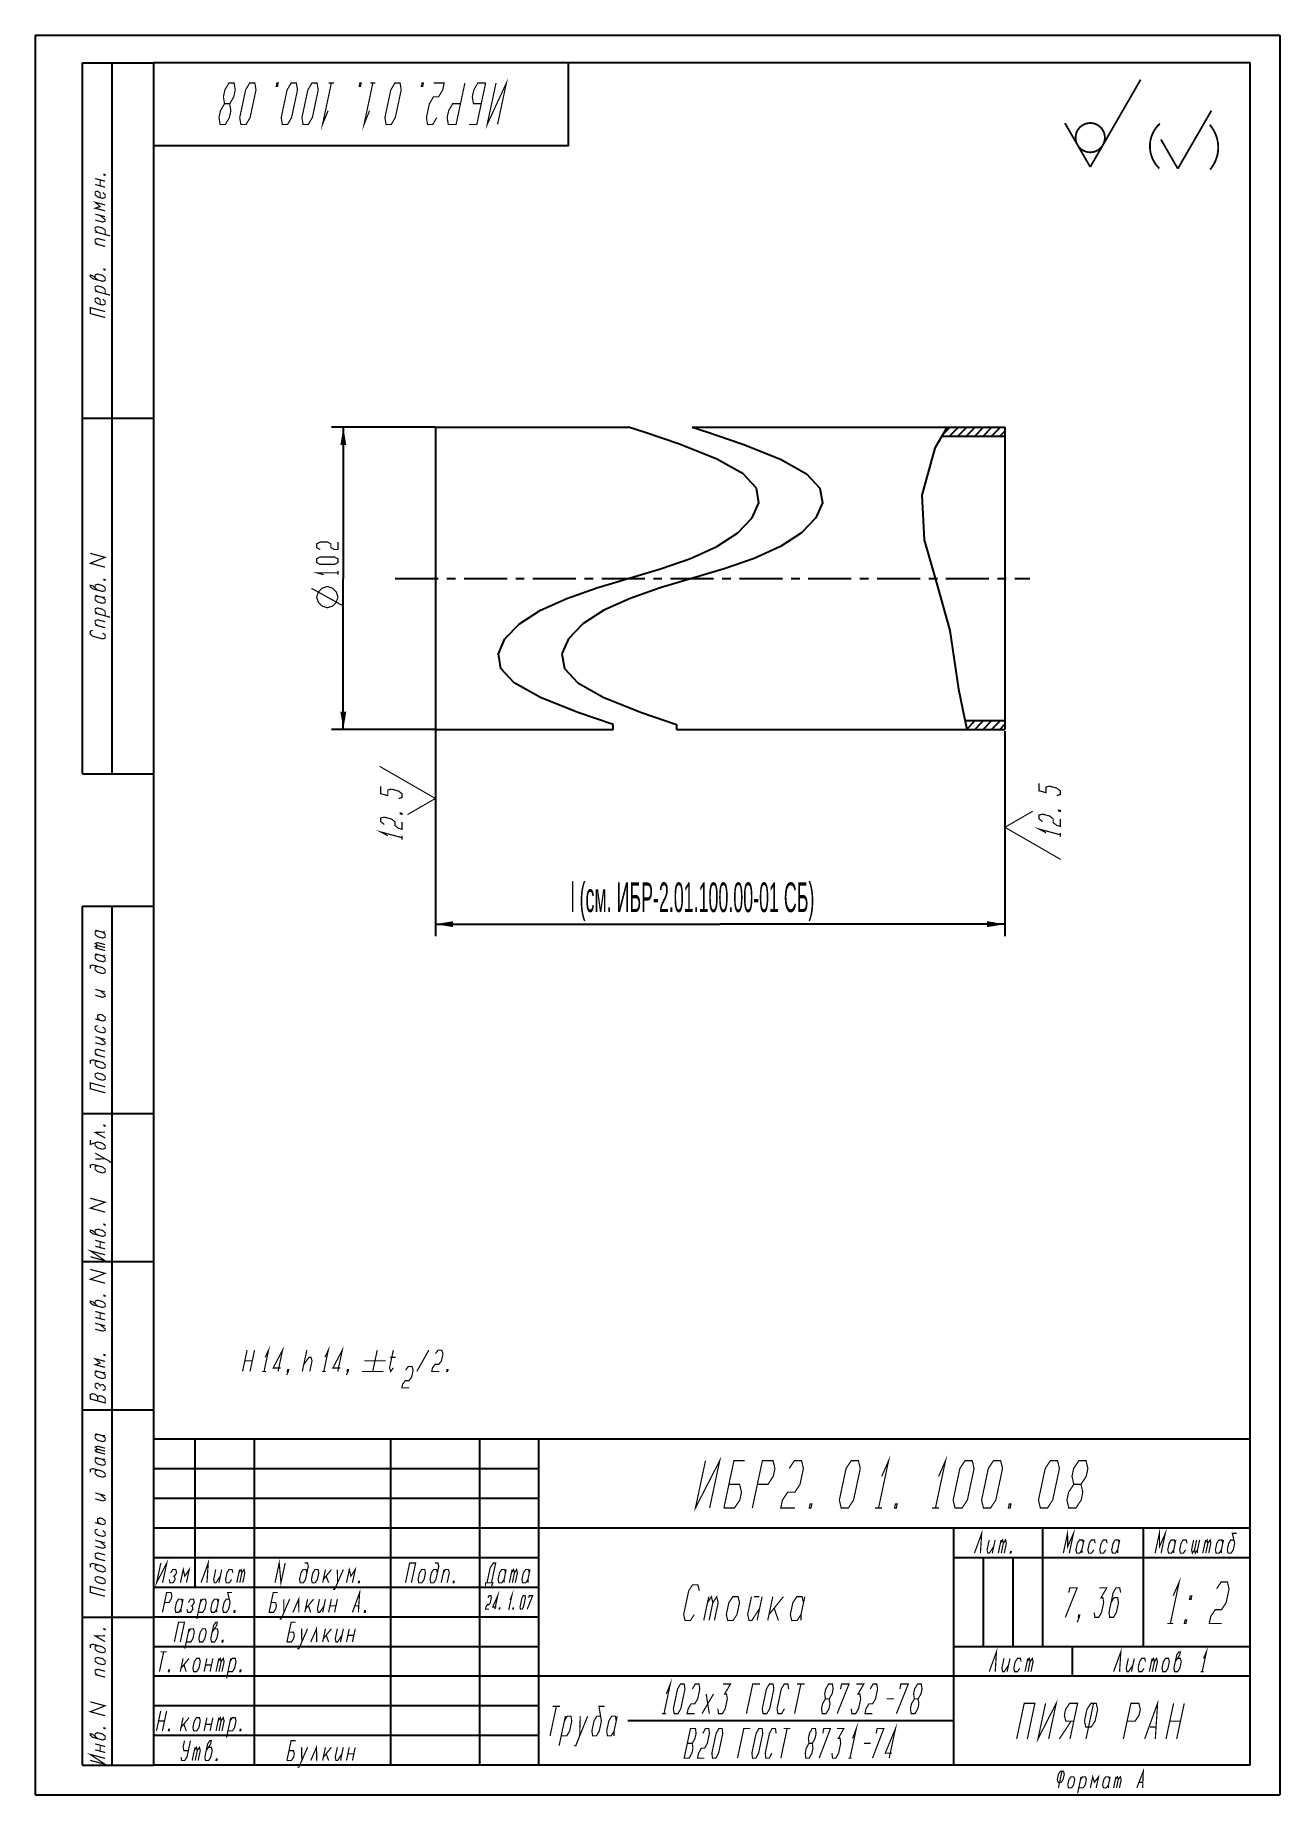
# Model space of a CAD drawing. Header units: millimetres. Extents: x 0 to 210, y 0 to 297.
import ezdxf

# ---------------------------------------------------------------- set-up
doc = ezdxf.new("R2010")
doc.units = ezdxf.units.MM
doc.header["$LTSCALE"] = 19.36
doc.linetypes.add('CENTER', pattern=[0.6, 0.375, -0.075, 0.075, -0.075])
doc.layers.get('0').update_dxf_attribs({"linetype": 'CONTINUOUS'})
for name, color, linetype in [('ALL_AXIS', 7, 'CONTINUOUS'), ('ALL_DIMENSIONS', 7, 'CONTINUOUS'), ('ALL_SURF_FIN', 7, 'CONTINUOUS')]:
    doc.layers.add(name, color=color, linetype=linetype)
doc.styles.get("Standard").update_dxf_attribs({"font": 'txt', "width": 0.7})
doc.dimstyles.new('DIMSTYLE_1', dxfattribs={"dimtxt": 3.6, "dimasz": 3, "dimexe": 0.18, "dimexo": 0.0625, "dimgap": 0.09, "dimtad": 1, "dimdec": 4, "dimlfac": 2, "dimdsep": 46, "dimtxsty": 'STANDARD', "dimblk": '_FILLED', "dimblk1": '_FILLED', "dimblk2": '_FILLED', "dimcen": 0.09, "dimadec": 0, "dimazin": 0, "dimtp": 1.2, "dimtm": 1.2, "dimtfac": 1, "dimtdec": 4, "dimtofl": 0, "dimtmove": 0, "dimatfit": 3, "dimldrblk": '_FILLED', "dimfxl": 1, "dimtolj": 1, "dimarcsym": 0})
doc.dimstyles.new('DIMSTYLE_2', dxfattribs={"dimtxt": 3.6, "dimasz": 3, "dimexe": 0.18, "dimexo": 0.0625, "dimgap": 0.09, "dimtad": 1, "dimdec": 4, "dimlfac": 2, "dimdsep": 46, "dimtxsty": 'STANDARD', "dimblk": '_FILLED', "dimblk1": '_FILLED', "dimblk2": '_FILLED', "dimcen": 0.09, "dimadec": 0, "dimazin": 0, "dimtp": 0.3, "dimtm": 0.3, "dimtfac": 1, "dimtdec": 4, "dimtofl": 0, "dimtmove": 0, "dimatfit": 3, "dimldrblk": '_FILLED', "dimfxl": 1, "dimtolj": 1, "dimarcsym": 0})

msp = doc.modelspace()

# ---------------------------------------------------------------- texts
at = {"insert": (90.347842, 153.991609), "char_height": 5, "width": 52.99073393, "attachment_point": 1}
msp.add_mtext('{\\W0.45;l (см. ИБР-2.01.100.00-01 СБ)}', dxfattribs=at)

# ---------------------------------------------------------------- blocks, each defined once
blk = doc.blocks.new('_FILLED')
at = {"color": 0, "linetype": 'ByBlock'}
blk.add_solid([(0, 0), (-1, 0.167), (-1, -0.167)], dxfattribs=at)
blk = doc.blocks.new('*D1')
at = {"layer": 'ALL_DIMENSIONS', "color": 2, "linetype": 'Continuous'}
for p, q in [((67.52, 179.88), (67.52, 144.95)), ((163.62, 179.53), (163.62, 144.95)), ((67.52, 146.95), (115.57, 146.95)), ((163.62, 146.95), (115.57, 146.95))]:
    blk.add_line(p, q, dxfattribs=at)
at = {"layer": 'ALL_DIMENSIONS', "color": 2, "linetype": 'Continuous', "xscale": 3, "yscale": 3, "zscale": 3, "rotation": 180}
blk.add_blockref('_FILLED', (67.52, 146.95), dxfattribs=at)
at = {"layer": 'ALL_DIMENSIONS', "color": 2, "linetype": 'Continuous', "xscale": 3, "yscale": 3, "zscale": 3}
blk.add_blockref('_FILLED', (163.62, 146.95), dxfattribs=at)
blk = doc.blocks.new('SF1_BL0', base_point=(168.34, 164.29))
at = {"layer": 'ALL_SURF_FIN', "color": 2, "linetype": 'Continuous'}
for points, const_width in [([(172.37, 168.66), (172.97, 168.82), (172.97, 169.45), (172.37, 169.92), (171.17, 170.24), (170.57, 170.09), (170.57, 169.14), (169.37, 169.47), (169.37, 170.73)], 0.2), ([(172.97, 166.14), (172.97, 165.98), (172.67, 166.06), (172.67, 166.22), (172.97, 166.14)], 0.2), ([(168.33, 166.02), (163.62, 163.3)], 0.189), ([(163.62, 163.3), (168.33, 160.59)], 0.189), ([(169.97, 164.26), (169.37, 164.74), (169.37, 165.37), (169.97, 165.52), (171.17, 165.2), (171.77, 164.73), (171.77, 164.1), (172.37, 163.62), (172.97, 163.46), (172.97, 164.72)], 0.2), ([(168.33, 160.59), (173.05, 157.86)], 0.189), ([(170.57, 162.37), (169.37, 163.01), (172.97, 162.04)], 0.2), ([(172.97, 161.73), (172.97, 162.36)], 0.2)]:
    blk.add_lwpolyline(points, dxfattribs=dict(at, const_width=const_width))
blk = doc.blocks.new('SF0_BL1', base_point=(62.8, 167.43))
at = {"layer": 'ALL_SURF_FIN', "color": 2, "linetype": 'Continuous'}
for points, const_width in [([(62.81, 170.89), (58.09, 173.61)], 0.189), ([(61.3, 168.17), (61.9, 168.33), (61.9, 168.96), (61.3, 169.43), (60.1, 169.75), (59.5, 169.6), (59.5, 168.65), (58.3, 168.97), (58.3, 170.23)], 0.2), ([(67.52, 168.17), (62.81, 170.89)], 0.189), ([(62.81, 165.45), (67.52, 168.17)], 0.189), ([(58.9, 163.77), (58.3, 164.25), (58.3, 164.88), (58.9, 165.03), (60.1, 164.71), (60.7, 164.24), (60.7, 163.61), (61.3, 163.13), (61.9, 162.97), (61.9, 164.23)], 0.2), ([(61.9, 165.65), (61.9, 165.49), (61.6, 165.57), (61.6, 165.73), (61.9, 165.65)], 0.2), ([(59.5, 161.88), (58.3, 162.52), (61.9, 161.55)], 0.2), ([(61.9, 161.24), (61.9, 161.87)], 0.2)]:
    blk.add_lwpolyline(points, dxfattribs=dict(at, const_width=const_width))
blk = doc.blocks.new('*D2')
at = {"layer": 'ALL_DIMENSIONS', "color": 2, "linetype": 'Continuous'}
for p, q in [((67.52, 230.82), (49.99, 230.82)), ((51.99, 230.82), (51.99, 205.32)), ((51.99, 179.82), (51.99, 205.32)), ((67.52, 179.82), (49.99, 179.82))]:
    blk.add_line(p, q, dxfattribs=at)
at = {"layer": 'ALL_DIMENSIONS', "color": 2, "linetype": 'Continuous', "xscale": 3, "yscale": 3, "zscale": 3}
for p, rotation in [((51.99, 230.82), 90), ((51.99, 179.82), 270)]:
    blk.add_blockref('_FILLED', p, dxfattribs=dict(at, rotation=rotation))
blk = doc.blocks.new('SYM_8_BL2', base_point=(186.11, 281.27))
at = {"layer": 'ALL_SURF_FIN', "color": 2, "linetype": 'Continuous', "const_width": 0.307}
for points in [[(178.02, 274.75), (186.52, 289.49)], [(178.02, 274.75), (173.74, 282.17)], [(192.8, 274.46), (198.47, 284.28)], [(192.8, 274.46), (189.95, 279.4)]]:
    blk.add_lwpolyline(points, dxfattribs=at)
blk.add_lwpolyline([(175.55, 279.7, 1), (180.49, 279.7, 1)], format="xyb", close=True, dxfattribs=at)
for points in [[(189.77, 282.08, 0.433164), (189.69, 274.5)], [(198.24, 274.32, 0.372459), (198.18, 281.88)]]:
    blk.add_lwpolyline(points, format="xyb", dxfattribs=at)

# ---------------------------------------------------------------- dimensions: what is measured, and where the dimension line sits
at = {"layer": 'ALL_DIMENSIONS', "color": 2, "linetype": 'Continuous'}
dim = msp.add_linear_dim(base=(51.98902, 179.824131), p1=(67.519472, 230.824131), p2=(67.519472, 179.824131), angle=270, text='%%c<>', dimstyle='DIMSTYLE_2', dxfattribs=at)
dim.commit()
dim.dimension.update_dxf_attribs({"geometry": '*D2', "text_midpoint": (51.08902, 200.354563), "dimtype": 160})
dim = msp.add_linear_dim(base=(163.621346, 146.954382), p1=(67.519472, 179.883881), p2=(163.621346, 179.530112), dimstyle='DIMSTYLE_1', dxfattribs=at)
dim.commit()
dim.dimension.update_dxf_attribs({"geometry": '*D1', "text_midpoint": (110.530409, 147.854382), "dimtype": 160})

# ---------------------------------------------------------------- linework, layer by layer
at = {"color": 7, "linetype": 'Continuous'}
for p, q in [((0, 297), (0, 0)), ((0, 297), (210, 297)), ((210, 297), (210, 0)), ((8, 172.349899), (8, 292.349899)), ((8, 292.349899), (20, 292.349899)), ((13, 172.349899), (13, 292.349899)), ((90, 292.349899), (20, 292.349899)), ((20, 278.349899), (20, 292.349899)), ((20, 172.349899), (20, 292.349899)), ((20, 5), (20, 292.349899)), ((205, 292.349899), (20, 292.349899)), ((90, 278.349899), (90, 292.349899)), ((205, 5), (205, 292.349899)), ((90, 278.349899), (20, 278.349899)), ((8, 232.349899), (20, 232.349899)), ((102.755829, 229.994304), (100.13169, 230.824131)), ((108.68619, 227.979545), (102.755829, 229.994304)), ((110.845339, 230.824131), (113.469478, 229.994304)), ((113.469478, 229.994304), (119.399839, 227.979545)), ((153.857004, 230.824131), (151.787591, 227.295603)), ((152.977283, 229.324131), (163.621346, 229.324131)), ((153.857004, 230.824131), (163.621346, 230.824131)), ((163.621346, 230.824131), (163.621346, 229.324131)), ((115.03169, 225.453831), (108.68619, 227.979545)), ((119.399839, 227.979545), (125.745339, 225.453831)), ((151.787591, 227.295603), (149.589999, 219.389814)), ((119.436839, 222.962374), (115.03169, 225.453831)), ((121.688515, 220.53534), (119.436839, 222.962374)), ((125.745339, 225.453831), (130.150487, 222.962374)), ((130.150487, 222.962374), (132.402164, 220.53534)), ((122.10919, 218.074131), (121.688515, 220.53534)), ((132.402164, 220.53534), (132.822839, 218.074131)), ((120.99992, 215.524405), (122.10919, 218.074131)), ((132.822839, 218.074131), (131.713569, 215.524405)), ((149.589999, 219.389814), (149.986714, 211.79829)), ((118.576096, 213.008855), (120.99992, 215.524405)), ((131.713569, 215.524405), (129.289745, 213.008855)), ((115.03169, 210.694431), (118.576096, 213.008855)), ((129.289745, 213.008855), (125.745339, 210.694431)), ((149.986714, 211.79829), (152.092076, 204.54365)), ((105.510206, 206.9506), (110.579824, 208.699811)), ((110.579824, 208.699811), (115.03169, 210.694431)), ((121.293473, 208.699811), (116.223855, 206.9506)), ((125.745339, 210.694431), (121.293473, 208.699811)), ((94.753145, 203.697712), (105.510206, 206.9506)), ((116.223855, 206.9506), (105.466794, 203.697712)), ((89.683498, 201.948551), (94.753145, 203.697712)), ((105.466794, 203.697712), (100.397146, 201.948551)), ((152.092076, 204.54365), (154.344652, 196.522196)), ((81.687459, 197.639104), (85.23169, 199.953831)), ((85.23169, 199.953831), (89.683498, 201.948551)), ((95.945339, 199.953831), (92.401108, 197.639104)), ((100.397146, 201.948551), (95.945339, 199.953831)), ((79.263722, 195.123403), (81.687459, 197.639104)), ((92.401108, 197.639104), (89.977371, 195.123403)), ((154.344652, 196.522196), (155.797253, 186.612101)), ((78.15419, 192.574131), (79.263722, 195.123403)), ((89.977371, 195.123403), (88.867839, 192.574131)), ((78.574196, 190.11408), (78.15419, 192.574131)), ((80.825552, 187.687601), (78.574196, 190.11408)), ((88.867839, 192.574131), (89.287845, 190.11408)), ((89.287845, 190.11408), (91.539201, 187.687601)), ((85.23169, 185.194431), (80.825552, 187.687601)), ((91.539201, 187.687601), (95.945339, 185.194431)), ((91.579693, 182.664381), (85.23169, 185.194431)), ((95.945339, 185.194431), (102.293342, 182.664381)), ((155.797253, 186.612101), (157.183628, 179.824131)), ((97.511247, 180.647556), (91.579693, 182.664381)), ((102.293342, 182.664381), (108.224896, 180.647556)), ((156.877268, 181.324131), (163.621346, 181.324131)), ((163.621346, 181.324131), (163.621346, 179.824131)), ((97.511247, 179.824131), (97.511247, 180.647556)), ((108.224896, 180.647556), (108.224896, 179.824131)), ((157.183628, 179.824131), (163.621346, 179.824131)), ((8, 172.349899), (20, 172.349899)), ((8, 5), (8, 150)), ((8, 150), (20, 150)), ((13, 5), (13, 150)), ((20, 5), (20, 150)), ((8, 115), (20, 115)), ((8, 90), (20, 90)), ((8, 65), (20, 65)), ((205, 60), (20, 60)), ((20, 5), (20, 60)), ((27, 35), (27, 60)), ((37, 5), (37, 60)), ((60, 5), (60, 60)), ((75, 5), (75, 60)), ((85, 5), (85, 60)), ((205, 5), (205, 60)), ((85, 55), (20, 55)), ((85, 50), (20, 50)), ((205, 45), (20, 45)), ((155, 5), (155, 45)), ((170, 25), (170, 45)), ((187, 25), (187, 45)), ((85, 40), (20, 40)), ((205, 40), (155, 40)), ((160, 25), (160, 40)), ((165, 25), (165, 40)), ((85, 35), (20, 35)), ((8, 30), (20, 30)), ((85, 30), (20, 30)), ((85, 25), (20, 25)), ((205, 25), (155, 25)), ((175, 20), (175, 25)), ((205, 20), (20, 20)), ((85, 15), (20, 15)), ((155, 12.5), (100, 12.5)), ((85, 10), (20, 10)), ((8, 5), (20, 5)), ((205, 5), (20, 5)), ((205, 5), (20, 5)), ((0, 0), (210, 0))]:
    msp.add_line(p, q, dxfattribs=at)
at = {"color": 2, "linetype": 'Continuous'}
for p, q in [((153.138427, 229.598895), (154.363663, 230.824131)), ((154.277876, 229.324131), (155.777876, 230.824131)), ((155.69209, 229.324131), (157.19209, 230.824131)), ((157.106303, 229.324131), (158.606303, 230.824131)), ((158.520517, 229.324131), (160.020517, 230.824131)), ((159.934731, 229.324131), (161.434731, 230.824131)), ((161.348944, 229.324131), (162.848944, 230.824131)), ((162.763158, 229.324131), (163.621346, 230.182319)), ((156.930234, 181.0648), (157.189565, 181.324131)), ((157.170086, 179.890438), (158.603778, 181.324131)), ((158.517992, 179.824131), (160.017992, 181.324131)), ((159.932205, 179.824131), (161.432205, 181.324131)), ((161.346419, 179.824131), (162.846419, 181.324131)), ((162.760632, 179.824131), (163.621346, 180.684844))]:
    msp.add_line(p, q, dxfattribs=at)
at = {"color": 2, "linetype": 'Continuous', "const_width": 0.2}
for points in [[(33.562498, 288.928084), (32.687504, 288.928084), (32.002013, 287.761418), (31.75404, 286.594752), (31.943554, 285.428086), (32.818548, 285.428086), (33.504039, 286.594752), (33.752022, 287.761418), (33.562498, 288.928084)], [(37.062496, 288.928084), (37.252021, 287.761418), (36.260087, 283.094754), (35.574606, 281.928088), (34.699602, 281.928088), (34.510088, 283.094754), (35.502021, 287.761418), (36.187502, 288.928084), (37.062496, 288.928084)], [(40.781248, 288.928084), (41.000002, 288.928084), (40.876005, 288.344762), (40.657262, 288.344762), (40.781248, 288.928084)], [(44.062503, 288.928084), (44.252017, 287.761418), (43.260083, 283.094754), (42.574603, 281.928088), (41.699608, 281.928088), (41.510084, 283.094754), (42.502018, 287.761418), (43.187498, 288.928084), (44.062503, 288.928084)], [(47.562501, 288.928084), (47.752015, 287.761418), (46.760092, 283.094754), (46.074601, 281.928088), (45.199606, 281.928088), (45.010082, 283.094754), (46.002016, 287.761418), (46.687496, 288.928084), (47.562501, 288.928084)], [(49.414314, 284.26142), (48.480851, 281.928088), (49.968751, 288.928084)], [(50.406248, 288.928084), (49.531254, 288.928084)], [(54.781251, 288.928084), (55.000005, 288.928084), (54.876008, 288.344762), (54.657254, 288.344762), (54.781251, 288.928084)], [(56.414321, 284.26142), (55.480857, 281.928088), (56.968747, 288.928084)], [(57.406255, 288.928084), (56.53125, 288.928084)], [(61.562504, 288.928084), (61.752018, 287.761418), (60.760084, 283.094754), (60.074604, 281.928088), (59.199609, 281.928088), (59.010085, 283.094754), (60.002019, 287.761418), (60.687499, 288.928084), (61.562504, 288.928084)], [(65.281245, 288.928084), (65.499999, 288.928084), (65.376013, 288.344762), (65.157259, 288.344762), (65.281245, 288.928084)], [(67.760091, 283.094754), (67.0746, 281.928088), (66.199605, 281.928088), (66.010092, 283.094754), (66.506048, 285.428086), (67.191539, 286.594752), (68.066533, 286.594752), (68.752014, 287.761418), (68.999997, 288.928084), (67.249998, 288.928084)], [(72.499995, 288.928084), (71.012105, 281.928088), (69.699604, 281.928088), (69.51009, 283.094754), (69.758073, 284.26142), (70.443554, 285.428086), (71.756056, 285.428086)], [(76.000004, 288.928084), (74.512104, 281.928088), (73.199602, 281.928088)], [(76.000004, 288.928084), (74.687502, 288.928084), (74.002021, 287.761418), (73.754038, 286.594752), (73.943552, 285.428086), (75.256054, 285.428086)], [(78.012102, 281.928088), (79.500002, 288.928084), (76.262103, 281.928088), (77.750003, 288.928084)], [(31.943554, 285.428086), (31.258073, 284.26142), (31.01009, 283.094754), (31.199604, 281.928088), (32.074608, 281.928088), (32.760089, 283.094754), (33.008072, 284.26142), (32.818548, 285.428086)], [(11.794094, 273.47491), (11.794094, 273.349893), (11.58576, 273.40573), (11.58576, 273.530727), (11.794094, 273.47491)], [(10.127428, 272.796477), (11.794094, 272.349902)], [(11.794094, 271.349891), (10.127428, 271.796486)], [(10.960764, 269.573197), (10.960764, 270.323195), (10.544096, 270.684842), (10.127428, 270.546482), (10.127428, 270.046477), (10.544096, 269.68483), (11.377426, 269.461543), (11.794094, 269.599902), (11.794094, 270.099908), (11.377426, 270.461555)], [(10.960764, 271.573199), (10.960764, 272.573189)], [(11.794094, 267.349908), (10.127428, 267.796482), (10.960764, 268.07318), (10.127428, 268.796473), (11.794094, 268.349898)], [(10.127428, 266.796471), (11.794094, 266.349896)], [(10.127428, 265.79648), (11.377426, 265.461539), (11.794094, 265.599898), (11.794094, 265.849891), (10.960764, 266.573184)], [(11.794094, 263.349904), (11.794094, 264.099902), (11.377426, 264.461549), (10.544096, 264.684836), (10.127428, 264.546477), (10.127428, 264.046471), (10.544096, 263.684846)], [(12.62743, 263.126617), (10.127428, 263.796479)], [(10.544096, 261.684844), (10.127428, 262.04649), (10.127428, 262.546475), (10.544096, 262.684834), (11.794094, 262.349893)], [(11.794094, 261.349902), (10.127428, 261.796477)], [(10.544096, 255.684838), (9.71076, 256.408131), (9.294097, 256.519764), (9.294097, 256.269771), (9.71076, 255.908125), (11.377426, 255.461551), (11.794094, 255.59991), (11.794094, 256.099895), (11.377426, 256.461541), (10.544096, 256.684828), (10.127428, 256.54649), (10.127428, 256.046484)], [(11.794094, 257.474895), (11.794094, 257.349898), (11.58576, 257.405715), (11.58576, 257.530732), (11.794094, 257.474895)], [(11.794094, 253.349895), (11.794094, 254.099893), (11.377426, 254.461539), (10.544096, 254.684826), (10.127428, 254.546488), (10.127428, 254.046482), (10.544096, 253.684836)], [(12.62743, 253.126607), (10.127428, 253.79649)], [(10.960764, 251.57318), (10.960764, 252.323199), (10.544096, 252.684846), (10.127428, 252.546486), (10.127428, 252.04648), (10.544096, 251.684834), (11.377426, 251.461547), (11.794094, 251.599906), (11.794094, 252.099891), (11.377426, 252.461537)], [(11.794094, 249.349891), (9.294097, 250.019773), (9.294097, 251.019764), (11.794094, 250.349902)], [(11.794094, 207.204057), (9.294097, 207.873939), (11.794094, 208.870729), (9.294097, 209.540611)], [(11.794094, 205.120738), (11.794094, 204.995742), (11.58576, 205.051559), (11.58576, 205.176555), (11.794094, 205.120738)], [(10.544096, 203.33066), (9.71076, 204.053953), (9.294097, 204.165607), (9.294097, 203.915615), (9.71076, 203.553969), (11.377426, 203.107373), (11.794094, 203.245732), (11.794094, 203.745738), (11.377426, 204.107385), (10.544096, 204.330672), (10.127428, 204.192313), (10.127428, 203.692307)], [(10.127428, 202.442324), (11.377426, 202.107383), (11.794094, 202.120725)], [(10.544096, 202.33067), (10.127428, 202.192311), (10.127428, 201.692305), (10.544096, 201.33068), (11.377426, 201.107371), (11.794094, 201.24573), (11.794094, 201.745736), (11.377426, 202.107383)], [(11.794094, 198.995736), (11.794094, 199.745734), (11.377426, 200.107381), (10.544096, 200.330668), (10.127428, 200.192309), (10.127428, 199.692324), (10.544096, 199.330678)], [(12.62743, 198.772449), (10.127428, 199.442311)], [(9.71076, 196.553951), (9.294097, 196.415613), (9.294097, 195.915607), (9.71076, 195.553961), (11.377426, 195.107387), (11.794094, 195.245725), (11.794094, 195.74573), (11.377426, 196.107377)], [(10.544096, 197.330676), (10.127428, 197.692322), (10.127428, 198.192307), (10.544096, 198.330666), (11.794094, 197.995725)], [(11.794094, 196.995734), (10.127428, 197.442309)], [(10.127428, 145.946582), (11.377426, 145.611641), (11.794094, 145.625004)], [(10.544096, 145.834938), (10.127428, 145.696579), (10.127428, 145.196584), (10.544096, 144.834937), (11.377426, 144.61165), (11.794094, 144.749999), (11.794094, 145.250005), (11.377426, 145.611641)], [(10.544096, 143.334941), (10.127428, 143.696577), (10.544096, 143.834937), (11.794094, 143.499995)], [(10.544096, 142.834936), (10.127428, 143.196582), (10.544096, 143.334941), (11.794094, 143)], [(11.794094, 142.500005), (10.127428, 142.946579)], [(10.544096, 139.834933), (10.127428, 139.696584), (10.127428, 139.196578), (10.544096, 138.834932), (11.377426, 138.611645), (11.794094, 138.750004), (11.794094, 139.249999), (11.377426, 139.611646), (9.71076, 140.05823), (9.294097, 139.919871), (9.294097, 139.419876)], [(10.127428, 141.946578), (11.377426, 141.611647), (11.794094, 141.625)], [(10.544096, 141.834935), (10.127428, 141.696586), (10.127428, 141.19658), (10.544096, 140.834934), (11.377426, 140.611646), (11.794094, 140.749995), (11.794094, 141.250001), (11.377426, 141.611647)], [(10.127428, 135.946583), (11.794094, 135.499998)], [(10.127428, 134.946582), (11.377426, 134.611641), (11.794094, 134.75), (11.794094, 135.000003), (10.960764, 135.723296)], [(10.127428, 130.946578), (11.377426, 130.611647), (11.794094, 130.749996), (11.794094, 131.250002), (11.377426, 131.611648), (10.960764, 131.723292), (10.544096, 131.584933), (10.544096, 131.084937), (10.960764, 130.723291)], [(10.544096, 129.834934), (10.127428, 129.696585), (10.127428, 129.196579), (10.544096, 128.834933), (11.377426, 128.611646), (11.794094, 128.750005), (11.794094, 129.25), (11.377426, 129.611646)], [(10.127428, 127.946586), (11.794094, 127.500001)], [(10.127428, 126.946585), (11.377426, 126.611644), (11.794094, 126.750003), (11.794094, 126.999995), (10.960764, 127.723288)], [(10.544096, 124.834939), (10.127428, 125.196586), (10.127428, 125.696581), (10.544096, 125.83494), (11.794094, 125.499999)], [(11.794094, 124.499998), (10.127428, 124.946583)], [(10.544096, 123.834938), (10.127428, 123.696579), (10.127428, 123.196584), (10.544096, 122.834937), (11.377426, 122.61165), (11.794094, 122.749999), (11.794094, 123.250005), (11.377426, 123.611641), (9.71076, 124.058226), (9.294097, 123.919877), (9.294097, 123.419871)], [(11.377426, 120.611648), (11.794094, 120.749997), (11.794094, 121.250003), (11.377426, 121.611649), (10.544096, 121.834937), (10.127428, 121.696577), (10.127428, 121.196582), (10.544096, 120.834936), (11.377426, 120.611648)], [(11.794094, 118.500003), (9.294097, 119.169875), (9.294097, 120.169876), (11.794094, 119.500004)], [(11.794094, 112.979163), (11.794094, 112.854167), (11.58576, 112.909994), (11.58576, 113.03499), (11.794094, 112.979163)], [(10.127428, 110.050746), (10.127428, 109.550751), (10.544096, 109.189104), (11.377426, 108.965817), (11.794094, 109.104166), (11.794094, 109.604172), (11.377426, 109.965808), (10.544096, 110.189105), (9.294097, 109.774038), (9.294097, 110.524036)], [(11.794094, 110.854165), (10.127428, 111.800745), (11.794094, 111.854166)], [(12.62743, 106.630874), (12.62743, 106.880877), (10.127428, 108.300747)], [(10.127428, 107.300746), (11.794094, 107.354167)], [(10.544096, 106.189102), (10.127428, 106.050753), (10.127428, 105.550747), (10.544096, 105.189101), (11.377426, 104.965813), (11.794094, 105.104162), (11.794094, 105.604168), (11.377426, 105.965814), (9.71076, 106.412399), (9.294097, 106.27404), (9.294097, 105.774045)], [(11.794094, 98.354169), (9.294097, 99.024041), (11.794094, 100.02083), (9.294097, 100.690702)], [(10.544096, 94.480772), (9.71076, 95.204065), (9.294097, 95.315709), (9.294097, 95.065706), (9.71076, 94.70406), (11.377426, 94.257475), (11.794094, 94.395834), (11.794094, 94.895829), (11.377426, 95.257476), (10.544096, 95.480773), (10.127428, 95.342414), (10.127428, 94.842419)], [(11.794094, 96.270829), (11.794094, 96.145833), (11.58576, 96.20166), (11.58576, 96.326656), (11.794094, 96.270829)], [(10.127428, 93.592415), (11.794094, 93.14583)], [(11.794094, 92.145829), (10.127428, 92.592414)], [(10.960764, 92.369127), (10.960764, 93.369128)], [(9.294097, 90.81571), (11.794094, 90.145838), (9.294097, 91.815711), (11.794094, 91.145828)], [(11.794094, 86.354168), (9.294097, 87.02404), (11.794094, 88.020834), (9.294097, 88.690707)], [(10.544096, 82.480771), (9.71076, 83.204059), (9.294097, 83.315708), (9.294097, 83.065705), (9.71076, 82.704059), (11.377426, 82.257479), (11.794094, 82.395833), (11.794094, 82.895833), (11.377426, 83.25748), (10.544096, 83.480772), (10.127428, 83.342413), (10.127428, 82.842418)], [(11.794094, 84.270833), (11.794094, 84.145832), (11.58576, 84.201654), (11.58576, 84.326655), (11.794094, 84.270833)], [(10.127428, 81.592414), (11.794094, 81.145834)], [(11.794094, 80.145833), (10.127428, 80.592413)], [(10.960764, 80.369126), (10.960764, 81.369127)], [(10.127428, 79.592417), (11.794094, 79.145833)], [(10.127428, 78.592417), (11.377426, 78.25748), (11.794094, 78.395834), (11.794094, 78.645832), (10.960764, 79.369125)], [(11.794094, 74.270834), (11.794094, 74.145833), (11.58576, 74.201655), (11.58576, 74.326656), (11.794094, 74.270834)], [(34.98601, 71.454399), (35.751219, 75.054402)], [(37.011213, 75.054402), (36.246015, 71.454399)], [(38.803654, 73.854403), (39.373721, 75.054402), (38.608512, 71.454399)], [(40.971009, 71.454399), (41.736218, 75.054402), (40.15355, 72.054399), (41.413544, 72.054399)], [(45.831215, 75.054402), (45.066017, 71.454399)], [(48.88365, 73.854403), (49.453717, 75.054402), (48.688519, 71.454399)], [(51.051016, 71.454399), (51.816214, 75.054402), (50.233546, 72.054399), (51.493551, 72.054399)], [(57.711215, 75.054402), (56.946017, 71.454399)], [(60.426217, 75.054402), (59.78855, 72.054399), (59.976012, 71.454399), (60.418547, 72.054399)], [(64.386013, 71.454399), (66.411216, 75.054402)], [(67.543679, 74.454402), (67.986214, 75.054402), (68.616222, 75.054402), (68.803684, 74.454402), (68.54861, 73.254403), (68.106086, 72.654398), (67.476078, 72.654398), (67.033543, 72.054399), (66.906012, 71.454399), (68.166017, 71.454399)], [(11.794094, 72.145831), (10.127428, 72.592416), (10.960764, 72.869124), (10.127428, 73.592417), (11.794094, 73.145832)], [(10.127428, 71.592415), (11.377426, 71.257479), (11.794094, 71.270832)], [(10.544096, 71.480771), (10.127428, 71.342417), (10.127428, 70.842417), (10.544096, 70.480771), (11.377426, 70.257478), (11.794094, 70.395832), (11.794094, 70.895833), (11.377426, 71.257479)], [(35.368614, 73.254403), (36.628619, 73.254403)], [(38.293519, 71.454399), (38.923516, 71.454399)], [(42.703509, 71.454399), (42.546018, 71.454399), (42.609783, 71.754402), (42.767285, 71.754402), (42.703509, 71.454399), (42.418476, 70.8544)], [(45.321079, 72.654398), (46.206149, 73.854403), (46.521153, 73.854403), (46.708615, 73.254403), (46.326011, 71.454399)], [(48.373515, 71.454399), (49.003512, 71.454399)], [(52.783516, 71.454399), (52.626014, 71.454399), (52.689779, 71.754402), (52.847281, 71.754402), (52.783516, 71.454399), (52.498482, 70.8544)], [(55.146013, 71.454399), (58.74601, 71.454399)], [(55.528617, 73.254403), (59.128614, 73.254403)], [(59.85615, 73.854403), (60.801151, 73.854403)], [(62.503681, 71.694079), (62.946216, 72.294079), (63.576213, 72.294079), (63.763686, 71.694079), (63.508612, 70.49408), (63.066077, 69.894081), (62.43608, 69.894081), (61.993545, 69.294081), (61.866014, 68.694082), (63.126019, 68.694082)], [(69.583513, 71.454399), (69.426011, 71.454399), (69.489776, 71.754402), (69.647278, 71.754402), (69.583513, 71.454399)], [(11.377426, 68.257481), (11.794094, 68.395835), (11.794094, 68.895836), (11.377426, 69.257477), (10.960764, 69.119123), (10.544096, 69.48077), (10.127428, 69.342416), (10.127428, 68.842415), (10.544096, 68.480769)], [(10.960764, 68.869125), (10.960764, 69.119123)], [(11.794094, 66.145836), (11.794094, 66.895834), (11.377426, 67.25748), (10.960764, 67.369124), (10.544096, 67.23077), (10.127428, 67.592417), (9.71076, 67.70406), (9.294097, 67.565706), (9.294097, 66.815708), (11.794094, 66.145836)], [(10.544096, 66.480772), (10.544096, 67.23077)], [(10.127428, 60.94658), (11.377426, 60.611644), (11.794094, 60.625001)], [(10.544096, 60.834936), (10.127428, 60.696582), (10.127428, 60.196582), (10.544096, 59.834935), (11.377426, 59.611648), (11.794094, 59.750002), (11.794094, 60.250002), (11.377426, 60.611644)], [(10.544096, 58.334939), (10.127428, 58.69658), (10.544096, 58.834934), (11.794094, 58.499998)], [(10.544096, 57.834938), (10.127428, 58.19658), (10.544096, 58.334939), (11.794094, 57.999998)], [(11.794094, 57.500002), (10.127428, 57.946582)], [(10.127428, 56.946581), (11.377426, 56.611645), (11.794094, 56.624998)], [(10.544096, 56.834938), (10.127428, 56.696583), (10.127428, 56.196583), (10.544096, 55.834937), (11.377426, 55.611644), (11.794094, 55.749998), (11.794094, 56.249999), (11.377426, 56.611645)], [(113.100447, 56.410637), (111.400002, 48.41064), (115.500445, 56.410637), (113.8, 48.41064)], [(116.199998, 48.41064), (117.900443, 56.410637), (119.700447, 56.410637)], [(120.999994, 48.41064), (122.700461, 56.410637), (124.500443, 56.410637), (124.817037, 55.077306), (124.533637, 53.74397), (123.650221, 52.410639), (121.850217, 52.410639)], [(127.217035, 55.077306), (128.100451, 56.410637), (129.300461, 56.410637), (129.617033, 55.077306), (129.050232, 52.410639), (128.166816, 51.077302), (126.966828, 51.077302), (126.083412, 49.743971), (125.79999, 48.41064), (128.20001, 48.41064)], [(135.999998, 48.41064), (135.683404, 49.743971), (136.817049, 55.077306), (137.700443, 56.410637), (138.900453, 56.410637), (139.217047, 55.077306), (138.083402, 49.743971), (137.200008, 48.41064), (135.999998, 48.41064)], [(142.833641, 53.74397), (144.000457, 56.410637), (142.29999, 48.41064)], [(152.433633, 53.74397), (153.600449, 56.410637), (151.900004, 48.41064)], [(155.200004, 48.41064), (154.88341, 49.743971), (156.017033, 55.077306), (156.900449, 56.410637), (158.100459, 56.410637), (158.417053, 55.077306), (157.283408, 49.743971), (156.399992, 48.41064), (155.200004, 48.41064)], [(160, 48.41064), (159.683406, 49.743971), (160.817051, 55.077306), (161.700445, 56.410637), (162.900455, 56.410637), (163.217049, 55.077306), (162.083404, 49.743971), (161.20001, 48.41064), (160, 48.41064)], [(169.599992, 48.41064), (169.283398, 49.743971), (170.417043, 55.077306), (171.300459, 56.410637), (172.500447, 56.410637), (172.817041, 55.077306), (171.683418, 49.743971), (170.800002, 48.41064), (169.599992, 48.41064)], [(176.450221, 52.410639), (177.333637, 53.74397), (177.617037, 55.077306), (177.300443, 56.410637), (176.100455, 56.410637), (175.217039, 55.077306), (174.933639, 53.74397), (175.250232, 52.410639)], [(10.544096, 54.834936), (10.127428, 54.696582), (10.127428, 54.196581), (10.544096, 53.834935), (11.377426, 53.611647), (11.794094, 53.750001), (11.794094, 54.250002), (11.377426, 54.611643), (9.71076, 55.058228), (9.294097, 54.919874), (9.294097, 54.419874)], [(10.127428, 50.946581), (11.794094, 50.500001)], [(10.127428, 49.94658), (11.377426, 49.611644), (11.794094, 49.749998), (11.794094, 50), (10.960764, 50.723293)], [(116.199998, 48.41064), (118.000002, 48.41064), (118.883418, 49.743971), (119.166818, 51.077302), (118.850225, 52.410639), (117.050221, 52.410639)], [(174.40001, 48.41064), (175.599998, 48.41064), (176.483414, 49.743971), (176.766814, 51.077302), (176.450221, 52.410639), (175.250232, 52.410639), (174.366816, 51.077302), (174.083416, 49.743971), (174.40001, 48.41064)], [(130.899994, 48.41064), (130.600008, 48.41064), (130.741697, 49.077306), (131.041705, 49.077306), (130.899994, 48.41064)], [(141.699996, 48.41064), (142.900006, 48.41064)], [(145.300004, 48.41064), (144.999996, 48.41064), (145.141707, 49.077306), (145.441715, 49.077306), (145.300004, 48.41064)], [(151.30001, 48.41064), (152.499998, 48.41064)], [(164.50001, 48.41064), (164.200002, 48.41064), (164.341713, 49.077306), (164.641699, 49.077306), (164.50001, 48.41064)], [(10.127428, 45.946581), (11.377426, 45.611645), (11.794094, 45.749999), (11.794094, 46.25), (11.377426, 46.611646), (10.960764, 46.72329), (10.544096, 46.584936), (10.544096, 46.084935), (10.960764, 45.723289)], [(10.544096, 44.834937), (10.127428, 44.696583), (10.127428, 44.196582), (10.544096, 43.834936), (11.377426, 43.611646), (11.794094, 43.75), (11.794094, 44.25), (11.377426, 44.611647)], [(158.480002, 40.787578), (159.694557, 44.137581), (159.484998, 40.787578)], [(173.475, 40.787578), (174.187057, 44.137581), (174.214857, 41.904245), (175.192074, 44.137581), (174.479996, 40.787578)], [(188.964998, 40.787578), (189.677055, 44.137581), (189.704855, 41.904245), (190.682072, 44.137581), (189.969994, 40.787578)], [(10.127428, 42.946581), (11.794094, 42.500001)], [(10.127428, 41.946583), (11.377426, 41.611646), (11.794094, 41.75), (11.794094, 42.000001), (10.960764, 42.723291)], [(160.964713, 43.020914), (160.608674, 41.345912), (160.741254, 40.787578), (160.992492, 40.787578), (161.73235, 41.904245)], [(161.969709, 43.020914), (161.49499, 40.787578)], [(162.500008, 40.787578), (162.974705, 43.020914)], [(162.856025, 42.462581), (163.225965, 43.020914), (163.358523, 42.462581), (163.002506, 40.787578)], [(163.358523, 42.462581), (163.728463, 43.020914), (163.861043, 42.462581), (163.505004, 40.787578)], [(176.846027, 42.462581), (176.713469, 43.020914), (176.210949, 43.020914), (175.841031, 42.462581), (175.603672, 41.345912), (175.736252, 40.787578), (176.23875, 40.787578), (176.608668, 41.345912)], [(176.964707, 43.020914), (176.608668, 41.345912), (176.615629, 40.787578)], [(178.856041, 42.462581), (178.723461, 43.020914), (178.220963, 43.020914), (177.851023, 42.462581), (177.613686, 41.345912), (177.746244, 40.787578), (178.248742, 40.787578), (178.618682, 41.345912)], [(180.866033, 42.462581), (180.733453, 43.020914), (180.230955, 43.020914), (179.861037, 42.462581), (179.623678, 41.345912), (179.756258, 40.787578), (180.258756, 40.787578), (180.628674, 41.345912)], [(182.876025, 42.462581), (182.743467, 43.020914), (182.240969, 43.020914), (181.871029, 42.462581), (181.63367, 41.345912), (181.76625, 40.787578), (182.268748, 40.787578), (182.638688, 41.345912)], [(182.994705, 43.020914), (182.638688, 41.345912), (182.645627, 40.787578)], [(192.336025, 42.462581), (192.203467, 43.020914), (191.700969, 43.020914), (191.331029, 42.462581), (191.09367, 41.345912), (191.22625, 40.787578), (191.728748, 40.787578), (192.098688, 41.345912)], [(192.454705, 43.020914), (192.098688, 41.345912), (192.105627, 40.787578)], [(194.346039, 42.462581), (194.213459, 43.020914), (193.710961, 43.020914), (193.341043, 42.462581), (193.103684, 41.345912), (193.236242, 40.787578), (193.73874, 40.787578), (194.10868, 41.345912)], [(195.469715, 43.020914), (195.113676, 41.345912), (195.246256, 40.787578), (195.616174, 41.345912), (195.748754, 40.787578), (196.118672, 41.345912), (196.474711, 43.020914)], [(195.972213, 43.020914), (195.616174, 41.345912)], [(197.00501, 40.787578), (197.479707, 43.020914)], [(197.361027, 42.462581), (197.730967, 43.020914), (197.863525, 42.462581), (197.507508, 40.787578)], [(197.863525, 42.462581), (198.233465, 43.020914), (198.366023, 42.462581), (198.010006, 40.787578)], [(200.376037, 42.462581), (200.243457, 43.020914), (199.740959, 43.020914), (199.371041, 42.462581), (199.133682, 41.345912), (199.26624, 40.787578), (199.76876, 40.787578), (200.138678, 41.345912)], [(200.494717, 43.020914), (200.138678, 41.345912), (200.145617, 40.787578)], [(202.253449, 43.020914), (201.750951, 43.020914), (201.381033, 42.462581), (201.143674, 41.345912), (201.276254, 40.787578), (201.778752, 40.787578), (202.14867, 41.345912), (202.386029, 42.462581), (201.988311, 44.137581), (202.742068, 44.137581)], [(10.544096, 38.834936), (10.127428, 38.696582), (10.127428, 38.196582), (10.544096, 37.834938), (11.377426, 37.611645), (11.794094, 37.749999), (11.794094, 38.25), (11.377426, 38.611646), (9.71076, 39.058229), (9.294097, 38.919872), (9.294097, 38.419874)], [(10.544096, 39.834937), (10.127428, 40.196581), (10.127428, 40.696581), (10.544096, 40.834935), (11.794094, 40.499999)], [(11.794094, 39.500001), (10.127428, 39.946583)], [(21.197069, 39.137578), (20.485002, 35.787579), (22.202065, 39.137578), (21.489998, 35.787579)], [(27.979998, 35.787579), (29.194563, 39.137578), (28.985005, 35.787579)], [(40.460003, 35.787579), (41.17206, 39.137578), (41.464999, 35.787579), (42.177066, 39.137578)], [(45.841033, 37.462579), (45.708464, 38.020912), (45.205955, 38.020912), (44.836037, 37.462579), (44.598678, 36.345912), (44.731247, 35.787579), (45.233745, 35.787579), (45.603674, 36.345912), (46.078382, 38.579245), (45.945813, 39.137578), (45.443314, 39.137578)], [(62.474999, 35.787579), (63.187066, 39.137578), (64.192063, 39.137578), (63.479995, 35.787579)], [(67.856029, 37.462579), (67.72346, 38.020912), (67.220962, 38.020912), (66.851033, 37.462579), (66.613674, 36.345912), (66.746254, 35.787579), (67.248752, 35.787579), (67.618681, 36.345912), (68.093389, 38.579245), (67.960819, 39.137578), (67.458311, 39.137578)], [(76.231251, 35.787579), (76.765299, 38.30008), (77.320187, 39.137578), (77.697065, 39.137578), (76.984998, 35.787579)], [(164.635619, 40.787578), (164.51, 40.787578), (164.56934, 41.066746), (164.694959, 41.066746), (164.635619, 40.787578)], [(196.118672, 41.345912), (196.125633, 40.787578)], [(11.377426, 35.611646), (11.794094, 35.75), (11.794094, 36.25), (11.377426, 36.611644), (10.544096, 36.834937), (10.127428, 36.696583), (10.127428, 36.196582), (10.544096, 35.834936), (11.377426, 35.611646)], [(22.613674, 36.345912), (22.746254, 35.787579), (23.248752, 35.787579), (23.618681, 36.345912), (23.486101, 36.904245), (23.856029, 37.462579), (23.72346, 38.020912), (23.220962, 38.020912), (22.851033, 37.462579)], [(23.234852, 36.904245), (23.486101, 36.904245)], [(24.504997, 35.787579), (24.979705, 38.020912), (25.244854, 36.904245), (25.984712, 38.020912), (25.510004, 35.787579)], [(30.464709, 38.020912), (30.108681, 36.345912), (30.24125, 35.787579), (30.492499, 35.787579), (31.232356, 36.904245)], [(31.469705, 38.020912), (30.994997, 35.787579)], [(33.361028, 37.462579), (33.228459, 38.020912), (32.725961, 38.020912), (32.356032, 37.462579), (32.118673, 36.345912), (32.251253, 35.787579), (32.753751, 35.787579), (33.12368, 36.345912)], [(34.009996, 35.787579), (34.484715, 38.020912)], [(34.366035, 37.462579), (34.735964, 38.020912), (34.868533, 37.462579), (34.512505, 35.787579)], [(34.868533, 37.462579), (35.238462, 38.020912), (35.371031, 37.462579), (35.015003, 35.787579)], [(46.608681, 36.345912), (46.74125, 35.787579), (47.243748, 35.787579), (47.613677, 36.345912), (47.851036, 37.462579), (47.718456, 38.020912), (47.215958, 38.020912), (46.846029, 37.462579), (46.608681, 36.345912)], [(48.974712, 38.020912), (48.500004, 35.787579)], [(48.618673, 36.345912), (49.979708, 38.020912)], [(49.114231, 36.904245), (49.505, 35.787579)], [(50.272647, 34.670912), (50.523896, 34.670912), (51.989711, 38.020912)], [(50.984715, 38.020912), (51.012505, 35.787579)], [(52.519999, 35.787579), (52.994707, 38.020912), (53.259856, 36.904245), (53.999714, 38.020912), (53.524995, 35.787579)], [(54.655621, 35.787579), (54.530002, 35.787579), (54.589342, 36.066747), (54.714961, 36.066747), (54.655621, 35.787579)], [(64.603682, 36.345912), (64.736251, 35.787579), (65.238749, 35.787579), (65.608678, 36.345912), (65.846037, 37.462579), (65.713457, 38.020912), (65.210959, 38.020912), (64.84103, 37.462579), (64.603682, 36.345912)], [(68.504997, 35.787579), (68.979705, 38.020912)], [(68.861036, 37.462579), (69.230965, 38.020912), (69.733463, 38.020912), (69.866032, 37.462579), (69.510004, 35.787579)], [(70.64063, 35.787579), (70.515, 35.787579), (70.57434, 36.066747), (70.699959, 36.066747), (70.64063, 35.787579)], [(75.986952, 35.229246), (75.980002, 35.787579), (77.236247, 35.787579), (76.991948, 35.229246)], [(79.351029, 37.462579), (79.21846, 38.020912), (78.715962, 38.020912), (78.346033, 37.462579), (78.108674, 36.345912), (78.241254, 35.787579), (78.743752, 35.787579), (79.113681, 36.345912)], [(79.469709, 38.020912), (79.113681, 36.345912), (79.12062, 35.787579)], [(79.999997, 35.787579), (80.474705, 38.020912)], [(80.356036, 37.462579), (80.725965, 38.020912), (80.858534, 37.462579), (80.502495, 35.787579)], [(80.858534, 37.462579), (81.228463, 38.020912), (81.361032, 37.462579), (81.005004, 35.787579)], [(83.371035, 37.462579), (83.238455, 38.020912), (82.735957, 38.020912), (82.366028, 37.462579), (82.12868, 36.345912), (82.261249, 35.787579), (82.763747, 35.787579), (83.133676, 36.345912)], [(83.489715, 38.020912), (83.133676, 36.345912), (83.140626, 35.787579)], [(192.004436, 33.588476), (193.025395, 35.921808), (191.537494, 28.921809)], [(199.33991, 34.755142), (200.112896, 35.921808), (201.162902, 35.921808), (201.439922, 34.755142), (200.943955, 32.421807), (200.170969, 31.255141), (199.120963, 31.255141), (198.347977, 30.088475), (198.100004, 28.921809), (200.199994, 28.921809)], [(11.794094, 33.5), (9.294097, 34.169873), (9.294097, 35.169874), (11.794094, 34.499999)], [(21.465001, 30.787579), (22.177068, 34.137579), (22.930815, 34.137579), (23.063385, 33.579246), (22.944705, 33.020912), (22.574787, 32.462579), (21.821029, 32.462579)], [(24.836028, 32.462579), (24.703459, 33.020912), (24.200961, 33.020912), (23.831032, 32.462579), (23.593673, 31.345913), (23.726253, 30.787579), (24.228751, 30.787579), (24.59868, 31.345913)], [(24.954708, 33.020912), (24.59868, 31.345913), (24.60563, 30.787579)], [(25.603676, 31.345913), (25.736245, 30.787579), (26.238754, 30.787579), (26.608683, 31.345913), (26.476103, 31.904246), (26.846031, 32.462579), (26.713462, 33.020912), (26.210964, 33.020912), (25.841035, 32.462579)], [(27.25765, 29.670913), (27.969707, 33.020912)], [(27.494999, 30.787579), (28.248746, 30.787579), (28.618675, 31.345913), (28.856034, 32.462579), (28.723465, 33.020912), (28.220956, 33.020912), (27.851027, 32.462579)], [(30.866037, 32.462579), (30.733457, 33.020912), (30.230959, 33.020912), (29.86103, 32.462579), (29.623682, 31.345913), (29.756251, 30.787579), (30.258749, 30.787579), (30.628678, 31.345913)], [(30.984706, 33.020912), (30.628678, 31.345913), (30.635628, 30.787579)], [(32.74346, 33.020912), (32.240962, 33.020912), (31.871033, 32.462579), (31.633674, 31.345913), (31.766254, 30.787579), (32.268752, 30.787579), (32.638681, 31.345913), (32.876029, 32.462579), (32.478311, 34.137579), (33.232068, 34.137579)], [(39.454996, 30.787579), (40.167063, 34.137579), (40.920811, 34.137579)], [(41.22765, 29.670913), (41.478899, 29.670913), (42.944714, 33.020912)], [(41.939707, 33.020912), (41.967497, 30.787579)], [(43.475002, 30.787579), (44.452208, 33.020912), (44.479998, 30.787579)], [(45.959713, 33.020912), (45.485005, 30.787579)], [(45.603674, 31.345913), (46.964709, 33.020912)], [(47.969705, 33.020912), (47.613677, 31.345913), (47.746246, 30.787579), (47.997495, 30.787579), (48.737353, 31.904246)], [(48.974712, 33.020912), (48.500004, 30.787579)], [(49.505, 30.787579), (49.979708, 33.020912)], [(50.984715, 33.020912), (50.509996, 30.787579)], [(53.524995, 30.787579), (54.739561, 34.137579), (54.530002, 30.787579)], [(76.382404, 33.240974), (76.607625, 33.624309), (76.895129, 33.624309), (76.957401, 33.240974), (76.794442, 32.47431), (76.569211, 32.090975), (76.281707, 32.090975), (76.056476, 31.707642), (75.974996, 31.324307), (76.550004, 31.324307)], [(77.556246, 31.324307), (78.045134, 33.624309), (77.20648, 31.707642), (77.781478, 31.707642)], [(80.110298, 32.857642), (80.417009, 33.624309), (79.928121, 31.324307)], [(81.868751, 31.324307), (81.806479, 31.707642), (82.132396, 33.240974), (82.357628, 33.624309), (82.645132, 33.624309), (82.707404, 33.240974), (82.381476, 31.707642), (82.156255, 31.324307), (81.868751, 31.324307)], [(83.018745, 31.324307), (83.938878, 33.624309), (83.363881, 33.624309), (83.282401, 33.240974)], [(112.062773, 34.432978), (111.82535, 35.432979), (110.925348, 35.432979), (110.262791, 34.432978), (109.412547, 30.432977), (109.649992, 29.432979), (110.549994, 29.432979), (111.212551, 30.432977)], [(112.80001, 29.432979), (113.650232, 33.432977)], [(113.437666, 32.432979), (114.100223, 33.432977), (114.337668, 32.432979), (113.69999, 29.432979)], [(114.337668, 32.432979), (115.000225, 33.432977), (115.23767, 32.432979), (114.599992, 29.432979)], [(116.612562, 30.432977), (116.850008, 29.432979), (117.75001, 29.432979), (118.412566, 30.432977), (118.837678, 32.432979), (118.600232, 33.432977), (117.70023, 33.432977), (117.037674, 32.432979), (116.612562, 30.432977)], [(120.850227, 33.432977), (120.212549, 30.432977), (120.449994, 29.432979), (120.900006, 29.432979), (122.225119, 31.432978)], [(121.300217, 33.432977), (122.200219, 33.432977)], [(122.65023, 33.432977), (121.800008, 29.432979)], [(124.450234, 33.432977), (123.59999, 29.432979)], [(123.812557, 30.432977), (126.250217, 33.432977)], [(129.63768, 32.432979), (129.400234, 33.432977), (128.500232, 33.432977), (127.837676, 32.432979), (127.412564, 30.432977), (127.65001, 29.432979), (128.54999, 29.432979), (129.212547, 30.432977)], [(129.850225, 33.432977), (129.212547, 30.432977), (129.225008, 29.432979)], [(173.812498, 29.944148), (175.812779, 34.944148), (174.562775, 34.944148), (174.385658, 34.110815)], [(179.562791, 34.944148), (180.812773, 34.944148), (179.833516, 33.277481), (180.146027, 33.277481), (180.2814, 32.444148), (179.927123, 30.777482), (179.437494, 29.944148), (178.812492, 29.944148), (178.677141, 30.777482)], [(183.135643, 34.110815), (183.000291, 34.944148), (182.375289, 34.944148), (181.88566, 34.110815), (181.177127, 30.777482), (181.3125, 29.944148), (181.937502, 29.944148), (182.427131, 30.777482), (182.781387, 32.444148), (182.646014, 33.277481), (182.021012, 33.277481), (181.531383, 32.444148)], [(195.030445, 33.00514), (194.767949, 33.00514), (194.891936, 33.588476), (195.154432, 33.588476), (195.030445, 33.00514)], [(26.224854, 31.904246), (26.476103, 31.904246)], [(33.650627, 30.787579), (33.524997, 30.787579), (33.584337, 31.066747), (33.709967, 31.066747), (33.650627, 30.787579)], [(39.454996, 30.787579), (40.208754, 30.787579), (40.578683, 31.345913), (40.697352, 31.904246), (40.564782, 32.462579), (39.811035, 32.462579)], [(46.099232, 31.904246), (46.490001, 30.787579)], [(49.742359, 31.904246), (50.747355, 31.904246)], [(54.013604, 31.904246), (54.516102, 31.904246)], [(55.660628, 30.787579), (55.534998, 30.787579), (55.594338, 31.066747), (55.719968, 31.066747), (55.660628, 30.787579)], [(78.346871, 31.324307), (78.274995, 31.324307), (78.31574, 31.515975), (78.387616, 31.515975), (78.346871, 31.324307)], [(79.78438, 31.324307), (80.071873, 31.324307)], [(80.64687, 31.324307), (80.575005, 31.324307), (80.615739, 31.515975), (80.687615, 31.515975), (80.64687, 31.324307)], [(124.700119, 31.432978), (125.399994, 29.432979)], [(176.15625, 29.944148), (175.999994, 29.944148), (176.088574, 30.360816), (176.244809, 30.360816), (176.15625, 29.944148), (175.822877, 29.110815)], [(11.794094, 25.854168), (10.127428, 26.800748), (11.794094, 26.854166)], [(11.794094, 27.979166), (11.794094, 27.854167), (11.58576, 27.909989), (11.58576, 28.03499), (11.794094, 27.979166)], [(23.475004, 25.78758), (24.187061, 29.137579), (25.192067, 29.137579), (24.48, 25.78758)], [(25.247647, 24.670913), (25.959715, 28.020913)], [(25.484996, 25.78758), (26.238754, 25.78758), (26.608683, 26.345913), (26.846031, 27.46258), (26.713462, 28.020913), (26.210964, 28.020913), (25.841035, 27.46258)], [(27.613679, 26.345913), (27.746248, 25.78758), (28.248746, 25.78758), (28.618675, 26.345913), (28.856034, 27.46258), (28.723465, 28.020913), (28.220956, 28.020913), (27.851027, 27.46258), (27.613679, 26.345913)], [(29.86103, 27.46258), (30.600888, 28.579246), (30.719567, 29.137579), (30.468318, 29.137579), (30.09839, 28.579246), (29.623682, 26.345913), (29.756251, 25.78758), (30.258749, 25.78758), (30.628678, 26.345913), (30.866037, 27.46258), (30.733457, 28.020913), (30.230959, 28.020913)], [(42.469995, 25.78758), (43.182063, 29.137579), (43.93581, 29.137579)], [(42.469995, 25.78758), (43.223753, 25.78758), (43.593682, 26.345913), (43.712351, 26.904246), (43.579781, 27.46258), (42.826034, 27.46258)], [(44.242649, 24.670913), (44.493898, 24.670913), (45.959713, 28.020913)], [(44.954706, 28.020913), (44.982496, 25.78758)], [(46.490001, 25.78758), (47.467207, 28.020913), (47.494997, 25.78758)], [(48.974712, 28.020913), (48.500004, 25.78758)], [(48.618673, 26.345913), (49.979708, 28.020913)], [(49.114231, 26.904246), (49.505, 25.78758)], [(50.984715, 28.020913), (50.628676, 26.345913), (50.761245, 25.78758), (51.012505, 25.78758), (51.752352, 26.904246)], [(51.989711, 28.020913), (51.515003, 25.78758)], [(52.519999, 25.78758), (52.994707, 28.020913)], [(52.757358, 26.904246), (53.762354, 26.904246)], [(53.999714, 28.020913), (53.524995, 25.78758)], [(191.012502, 28.921809), (192.062508, 28.921809)], [(194.162498, 28.921809), (193.900002, 28.921809), (194.023988, 29.505142), (194.286484, 29.505142), (194.162498, 28.921809)], [(10.544096, 25.189103), (10.127428, 25.050749), (10.127428, 24.550749), (10.544096, 24.189102), (11.377426, 23.965812), (11.794094, 24.104166), (11.794094, 24.604167), (11.377426, 24.965813), (9.71076, 25.412393), (9.294097, 25.274039), (9.294097, 24.774038)], [(21.67456, 24.13758), (20.962503, 20.787579)], [(21.172062, 24.13758), (22.177068, 24.13758)], [(31.640624, 25.78758), (31.515005, 25.78758), (31.574334, 26.066745), (31.699964, 26.066745), (31.640624, 25.78758)], [(160.98001, 20.787579), (162.194564, 24.13758), (161.985006, 20.787579)], [(181.959996, 20.787579), (183.174572, 24.13758), (182.964992, 20.787579)], [(192.366039, 22.46258), (193.105896, 23.579247), (193.224555, 24.13758), (192.973316, 24.13758), (192.603377, 23.579247), (192.12868, 21.345912), (192.26126, 20.787579), (192.763758, 20.787579), (193.133676, 21.345912), (193.371035, 22.46258), (193.238455, 23.020913), (192.735957, 23.020913)], [(197.132842, 23.020913), (197.621439, 24.13758), (196.909383, 20.787579)], [(11.377426, 21.965812), (11.794094, 22.104167), (11.794094, 22.604167), (11.377426, 22.965811), (10.544096, 23.189104), (10.127428, 23.05075), (10.127428, 22.550749), (10.544096, 22.189103), (11.377426, 21.965812)], [(10.544096, 20.189104), (10.127428, 20.550749), (10.127428, 21.050749), (10.544096, 21.189103), (11.794094, 20.854167)], [(22.595627, 20.787579), (22.469997, 20.787579), (22.529337, 21.066746), (22.654967, 21.066746), (22.595627, 20.787579)], [(24.954708, 23.020913), (24.48, 20.787579)], [(24.59868, 21.345912), (25.959715, 23.020913)], [(25.094228, 21.904247), (25.484996, 20.787579)], [(26.608683, 21.345912), (26.741252, 20.787579), (27.24375, 20.787579), (27.613679, 21.345912), (27.851027, 22.46258), (27.718458, 23.020913), (27.21596, 23.020913), (26.846031, 22.46258), (26.608683, 21.345912)], [(28.499995, 20.787579), (28.974714, 23.020913)], [(28.737354, 21.904247), (29.742351, 21.904247)], [(29.97971, 23.020913), (29.505002, 20.787579)], [(30.509998, 20.787579), (30.984706, 23.020913)], [(30.866037, 22.46258), (31.235955, 23.020913), (31.368535, 22.46258), (31.012496, 20.787579)], [(31.368535, 22.46258), (31.738464, 23.020913), (31.871033, 22.46258), (31.515005, 20.787579)], [(32.282642, 19.670912), (32.994709, 23.020913)], [(32.520001, 20.787579), (33.273748, 20.787579), (33.643677, 21.345912), (33.881036, 22.46258), (33.748456, 23.020913), (33.245958, 23.020913), (32.876029, 22.46258)], [(34.655623, 20.787579), (34.530004, 20.787579), (34.589344, 21.066746), (34.714963, 21.066746), (34.655623, 20.787579)], [(163.464699, 23.020913), (163.108682, 21.345912), (163.24124, 20.787579), (163.4925, 20.787579), (164.232357, 21.904247)], [(164.469717, 23.020913), (163.994998, 20.787579)], [(166.361029, 22.46258), (166.228449, 23.020913), (165.725951, 23.020913), (165.356033, 22.46258), (165.118674, 21.345912), (165.251254, 20.787579), (165.753752, 20.787579), (166.12367, 21.345912)], [(167.010008, 20.787579), (167.484705, 23.020913)], [(167.366025, 22.46258), (167.735965, 23.020913), (167.868523, 22.46258), (167.512506, 20.787579)], [(167.868523, 22.46258), (168.238463, 23.020913), (168.371043, 22.46258), (168.015004, 20.787579)], [(184.444707, 23.020913), (184.088668, 21.345912), (184.221248, 20.787579), (184.472508, 20.787579), (185.212365, 21.904247)], [(185.449703, 23.020913), (184.975006, 20.787579)], [(187.341037, 22.46258), (187.208457, 23.020913), (186.705959, 23.020913), (186.336041, 22.46258), (186.098682, 21.345912), (186.23124, 20.787579), (186.73376, 20.787579), (187.103678, 21.345912)], [(187.989994, 20.787579), (188.464713, 23.020913)], [(188.346033, 22.46258), (188.715951, 23.020913), (188.848531, 22.46258), (188.492492, 20.787579)], [(188.848531, 22.46258), (189.218449, 23.020913), (189.351029, 22.46258), (188.99499, 20.787579)], [(190.118687, 21.345912), (190.251246, 20.787579), (190.753744, 20.787579), (191.123684, 21.345912), (191.361043, 22.46258), (191.228463, 23.020913), (190.725965, 23.020913), (190.356025, 22.46258), (190.118687, 21.345912)], [(196.658123, 20.787579), (197.160621, 20.787579)], [(11.794094, 19.854166), (10.127428, 20.300748)], [(106.48977, 17.027482), (107.156537, 18.694148), (106.093748, 13.694149)], [(107.812498, 13.694149), (107.677136, 14.527482), (108.385647, 17.860815), (108.875287, 18.694148), (109.500289, 18.694148), (109.635662, 17.860815), (108.927129, 14.527482), (108.4375, 13.694149), (107.812498, 13.694149)], [(110.885645, 17.860815), (111.375273, 18.694148), (112.000275, 18.694148), (112.135648, 17.860815), (111.781393, 16.194148), (111.291764, 15.360815), (110.666762, 15.360815), (110.177133, 14.527482), (109.999994, 13.694149), (111.249998, 13.694149)], [(116.062777, 18.694148), (117.312781, 18.694148), (116.333523, 17.027482), (116.646014, 17.027482), (116.781387, 16.194148), (116.427131, 14.527482), (115.937502, 13.694149), (115.3125, 13.694149), (115.177127, 14.527482)], [(120.000004, 13.694149), (121.062793, 18.694148), (122.312775, 18.694148)], [(122.812502, 13.694149), (122.677129, 14.527482), (123.385662, 17.860815), (123.875291, 18.694148), (124.500293, 18.694148), (124.635645, 17.860815), (123.927133, 14.527482), (123.437504, 13.694149), (122.812502, 13.694149)], [(127.135652, 17.860815), (127.000279, 18.694148), (126.375277, 18.694148), (125.885648, 17.860815), (125.177137, 14.527482), (125.31251, 13.694149), (125.93749, 13.694149), (126.427141, 14.527482)], [(129.187775, 18.694148), (128.125008, 13.694149)], [(128.562773, 18.694148), (129.812777, 18.694148)], [(133.968887, 16.194148), (134.458516, 17.027482), (134.635654, 17.860815), (134.500281, 18.694148), (133.875279, 18.694148), (133.38565, 17.860815), (133.208512, 17.027482), (133.343885, 16.194148)], [(135.312498, 13.694149), (137.312779, 18.694148), (136.062775, 18.694148), (135.885658, 17.860815)], [(138.562783, 18.694148), (139.812787, 18.694148), (138.833529, 17.027482), (139.14602, 17.027482), (139.281393, 16.194148), (138.927137, 14.527482), (138.437508, 13.694149), (137.812506, 13.694149), (137.677133, 14.527482)], [(140.885652, 17.860815), (141.375281, 18.694148), (142.000283, 18.694148), (142.135656, 17.860815), (141.7814, 16.194148), (141.291771, 15.360815), (140.66677, 15.360815), (140.177141, 14.527482), (140.000002, 13.694149), (141.250006, 13.694149)], [(145.312508, 13.694149), (147.312789, 18.694148), (146.062785, 18.694148), (145.885646, 17.860815)], [(148.968891, 16.194148), (149.45852, 17.027482), (149.635658, 17.860815), (149.500285, 18.694148), (148.875283, 18.694148), (148.385654, 17.860815), (148.208516, 17.027482), (148.343889, 16.194148)], [(11.794094, 13.354167), (9.294097, 14.02404), (11.794094, 15.020833), (9.294097, 15.690706)], [(87.937786, 14.944149), (86.874997, 9.944148)], [(87.312784, 14.944149), (88.562788, 14.944149)], [(95.396022, 13.277482), (94.771021, 13.277482), (94.281392, 12.444149), (93.927136, 10.777482), (94.062498, 9.944148), (94.6875, 9.944148), (95.177129, 10.777482), (95.531396, 12.444149), (95.125287, 14.944149), (96.062779, 14.944149)], [(112.500002, 13.694149), (114.458518, 17.027482)], [(113.208514, 17.027482), (113.750006, 13.694149)], [(132.81249, 13.694149), (133.437492, 13.694149), (133.927121, 14.527482), (134.10426, 15.360815), (133.968887, 16.194148), (133.343885, 16.194148), (132.854256, 15.360815), (132.677139, 14.527482), (132.81249, 13.694149)], [(143.656385, 16.194148), (144.906389, 16.194148)], [(147.812494, 13.694149), (148.437496, 13.694149), (148.927125, 14.527482), (149.104264, 15.360815), (148.968891, 16.194148), (148.343889, 16.194148), (147.85426, 15.360815), (147.677121, 14.527482), (147.812494, 13.694149)], [(165.60001, 9.432978), (166.875344, 15.432979), (168.675348, 15.432979), (167.399992, 9.432978)], [(170.47533, 15.432979), (169.199996, 9.432978), (172.275334, 15.432979), (171, 9.432978)], [(174.600008, 9.432978), (175.875342, 15.432979), (174.52535, 15.432979), (173.862793, 14.432979), (173.650227, 13.432978), (173.887672, 12.432978), (175.237664, 12.432978)], [(178.575348, 15.432979), (178.125336, 15.432979), (177.462779, 14.432979), (177.037668, 12.432978), (177.275113, 11.432979), (178.175115, 11.432979), (178.837672, 12.432978), (179.262783, 14.432979), (179.025338, 15.432979), (178.575348, 15.432979), (177.299992, 9.432978)], [(183.600006, 9.432978), (184.87534, 15.432979), (186.225332, 15.432979), (186.462777, 14.432979), (186.250232, 13.432978), (185.587676, 12.432978), (184.237662, 12.432978)], [(187.199992, 9.432978), (189.37535, 15.432979), (188.999996, 9.432978)], [(190.8, 9.432978), (192.075334, 15.432979)], [(193.875338, 15.432979), (192.600004, 9.432978)], [(20.460005, 10.787579), (21.172062, 14.137579)], [(20.816033, 12.46258), (21.821029, 12.46258)], [(22.177068, 14.137579), (21.465001, 10.787579)], [(24.954708, 13.020913), (24.48, 10.787579)], [(24.59868, 11.345913), (25.959715, 13.020913)], [(25.094228, 11.904246), (25.484996, 10.787579)], [(26.608683, 11.345913), (26.741252, 10.787579), (27.24375, 10.787579), (27.613679, 11.345913), (27.851027, 12.46258), (27.718458, 13.020913), (27.21596, 13.020913), (26.846031, 12.46258), (26.608683, 11.345913)], [(28.499995, 10.787579), (28.974714, 13.020913)], [(28.737354, 11.904246), (29.742351, 11.904246)], [(29.97971, 13.020913), (29.505002, 10.787579)], [(30.509998, 10.787579), (30.984706, 13.020913)], [(30.866037, 12.46258), (31.235955, 13.020913), (31.368535, 12.46258), (31.012496, 10.787579)], [(31.368535, 12.46258), (31.738464, 13.020913), (31.871033, 12.46258), (31.515005, 10.787579)], [(32.282642, 9.670913), (32.994709, 13.020913)], [(32.520001, 10.787579), (33.273748, 10.787579), (33.643677, 11.345913), (33.881036, 12.46258), (33.748456, 13.020913), (33.245958, 13.020913), (32.876029, 12.46258)], [(88.395736, 8.277482), (89.458525, 13.277482)], [(88.750003, 9.944148), (89.687495, 9.944148), (90.177135, 10.777482), (90.531391, 12.444149), (90.396018, 13.277482), (89.771026, 13.277482), (89.281387, 12.444149)], [(90.895744, 8.277482), (91.208234, 8.277482), (93.208526, 13.277482)], [(91.958522, 13.277482), (91.875002, 9.944148)], [(98.031393, 12.444149), (97.89602, 13.277482), (97.271018, 13.277482), (96.781389, 12.444149), (96.427133, 10.777482), (96.562495, 9.944148), (97.187497, 9.944148), (97.677126, 10.777482)], [(98.208521, 13.277482), (97.677126, 10.777482), (97.656254, 9.944148)], [(105.781247, 13.694149), (106.406249, 13.694149)], [(137.911656, 9.527482), (138.547164, 11.194148), (137.484375, 6.194149)], [(144.093742, 6.194149), (145.156531, 11.194148), (143.427125, 7.027482), (144.552133, 7.027482)], [(172.800004, 9.432978), (174.787674, 12.432978)], [(191.437678, 12.432978), (193.23766, 12.432978)], [(10.544096, 9.48077), (9.71076, 10.204061), (9.294097, 10.315707), (9.294097, 10.065706), (9.71076, 9.70406), (11.377426, 9.257479), (11.794094, 9.395834), (11.794094, 9.895833), (11.377426, 10.257479), (10.544096, 10.48077), (10.127428, 10.342416), (10.127428, 9.842415)], [(11.794094, 11.270833), (11.794094, 11.145833), (11.58576, 11.201656), (11.58576, 11.326656), (11.794094, 11.270833)], [(22.595627, 10.787579), (22.469997, 10.787579), (22.529337, 11.066746), (22.654967, 11.066746), (22.595627, 10.787579)], [(24.59868, 6.345913), (24.731249, 5.78758), (25.233747, 5.78758), (25.603676, 6.345913), (26.197063, 9.137579)], [(25.192067, 9.137579), (24.954708, 8.020913), (25.087277, 7.46258), (25.841035, 7.46258)], [(28.856034, 7.46258), (29.595892, 8.579246), (29.714561, 9.137579), (29.463312, 9.137579), (29.093383, 8.579246), (28.618675, 6.345913), (28.751255, 5.78758), (29.253753, 5.78758), (29.623682, 6.345913), (29.86103, 7.46258), (29.728461, 8.020913), (29.225963, 8.020913)], [(34.655623, 10.787579), (34.530004, 10.787579), (34.589344, 11.066746), (34.714963, 11.066746), (34.655623, 10.787579)], [(42.469995, 5.78758), (43.182063, 9.137579), (43.93581, 9.137579)], [(109.50001, 6.194149), (110.343744, 6.194149), (110.802135, 7.027482), (110.979252, 7.860815), (110.875139, 8.694148), (111.333529, 9.527482), (111.510646, 10.360815), (111.406533, 11.194148), (110.562777, 11.194148), (109.50001, 6.194149)], [(112.635654, 10.360815), (113.094023, 11.194148), (113.656527, 11.194148), (113.760662, 10.360815), (113.406385, 8.694148), (112.948016, 7.860815), (112.385512, 7.860815), (111.927121, 7.027482), (111.750004, 6.194149), (112.87499, 6.194149)], [(114.28125, 6.194149), (114.177137, 7.027482), (114.885648, 10.360815), (115.344039, 11.194148), (115.906543, 11.194148), (116.010656, 10.360815), (115.302123, 7.027482), (114.843754, 6.194149), (114.28125, 6.194149)], [(118.500008, 6.194149), (119.562775, 11.194148), (120.687783, 11.194148)], [(121.031254, 6.194149), (120.927141, 7.027482), (121.635652, 10.360815), (122.094043, 11.194148), (122.656525, 11.194148), (122.76066, 10.360815), (122.052127, 7.027482), (121.593758, 6.194149), (121.031254, 6.194149)], [(125.010654, 10.360815), (124.906541, 11.194148), (124.344037, 11.194148), (123.885646, 10.360815), (123.177135, 7.027482), (123.281248, 6.194149), (123.843752, 6.194149), (124.302121, 7.027482)], [(126.875283, 11.194148), (125.812494, 6.194149)], [(126.312779, 11.194148), (127.437787, 11.194148)], [(131.12515, 8.694148), (131.58352, 9.527482), (131.760658, 10.360815), (131.656523, 11.194148), (131.094041, 11.194148), (130.63565, 10.360815), (130.458512, 9.527482), (130.562646, 8.694148)], [(132.281246, 6.194149), (134.187791, 11.194148), (133.062783, 11.194148), (132.885645, 10.360815)], [(135.312777, 11.194148), (136.437785, 11.194148), (135.521025, 9.527482), (135.802277, 9.527482), (135.906391, 8.694148), (135.552135, 7.027482), (135.093744, 6.194149), (134.53124, 6.194149), (134.427127, 7.027482)], [(141.281244, 6.194149), (143.187789, 11.194148), (142.062781, 11.194148), (141.885643, 10.360815)], [(188.075115, 11.432979), (188.975117, 11.432979)], [(9.294097, 5.815706), (11.794094, 5.145833), (9.294097, 6.815706), (11.794094, 6.145833)], [(10.127428, 8.592415), (11.794094, 8.145833)], [(11.794094, 7.145833), (10.127428, 7.592416)], [(10.960764, 7.369125), (10.960764, 8.369124)], [(26.490003, 5.78758), (26.964711, 8.020913)], [(26.846031, 7.46258), (27.21596, 8.020913), (27.348529, 7.46258), (26.992501, 5.78758)], [(27.348529, 7.46258), (27.718458, 8.020913), (27.851027, 7.46258), (27.494999, 5.78758)], [(30.635628, 5.78758), (30.509998, 5.78758), (30.569338, 6.066746), (30.694968, 6.066746), (30.635628, 5.78758)], [(42.469995, 5.78758), (43.223753, 5.78758), (43.593682, 6.345913), (43.712351, 6.904246), (43.579781, 7.46258), (42.826034, 7.46258)], [(44.242649, 4.670913), (44.493898, 4.670913), (45.959713, 8.020913)], [(44.954706, 8.020913), (44.982496, 5.78758)], [(46.490001, 5.78758), (47.467207, 8.020913), (47.494997, 5.78758)], [(48.974712, 8.020913), (48.500004, 5.78758)], [(48.618673, 6.345913), (49.979708, 8.020913)], [(49.114231, 6.904246), (49.505, 5.78758)], [(50.984715, 8.020913), (50.628676, 6.345913), (50.761245, 5.78758), (51.012505, 5.78758), (51.752352, 6.904246)], [(51.989711, 8.020913), (51.515003, 5.78758)], [(52.519999, 5.78758), (52.994707, 8.020913)], [(52.757358, 6.904246), (53.762354, 6.904246)], [(53.999714, 8.020913), (53.524995, 5.78758)], [(110.031383, 8.694148), (110.875139, 8.694148)], [(130.031252, 6.194149), (130.593756, 6.194149), (131.052125, 7.027482), (131.229264, 7.860815), (131.12515, 8.694148), (130.562646, 8.694148), (130.104256, 7.860815), (129.927139, 7.027482), (130.031252, 6.194149)], [(137.203123, 6.194149), (137.765627, 6.194149)], [(139.843896, 8.694148), (140.968883, 8.694148)], [(173.24516, 3.972466), (173.000152, 3.972466), (172.655973, 3.505799), (172.457586, 2.572466), (172.603379, 2.1058), (173.093395, 2.1058), (173.437574, 2.572466), (173.635961, 3.505799), (173.490168, 3.972466), (173.24516, 3.972466), (172.65, 1.172466)], [(174.219197, 1.639133), (174.36499, 1.172466), (174.855006, 1.172466), (175.199186, 1.639133), (175.397572, 2.572466), (175.251779, 3.039133), (174.761764, 3.039133), (174.417584, 2.572466), (174.219197, 1.639133)], [(175.881615, 0.239133), (176.476775, 3.039133)], [(176.080002, 1.172466), (176.815004, 1.172466), (177.159184, 1.639133), (177.35757, 2.572466), (177.211777, 3.039133), (176.721762, 3.039133), (176.377582, 2.572466)], [(178.04, 1.172466), (178.436773, 3.039133), (178.728381, 2.1058), (179.416762, 3.039133), (179.02001, 1.172466)], [(181.277588, 2.572466), (181.131773, 3.039133), (180.641779, 3.039133), (180.297578, 2.572466), (180.099191, 1.639133), (180.245006, 1.172466), (180.735, 1.172466), (181.079201, 1.639133)], [(181.376781, 3.039133), (181.079201, 1.639133), (181.10249, 1.172466)], [(181.959996, 1.172466), (182.35677, 3.039133)], [(182.257576, 2.572466), (182.601777, 3.039133), (182.74757, 2.572466), (182.44999, 1.172466)], [(182.74757, 2.572466), (183.091771, 3.039133), (183.237586, 2.572466), (182.940006, 1.172466)], [(185.879992, 1.172466), (186.965168, 3.972466), (186.860002, 1.172466)], [(186.323387, 2.1058), (186.813381, 2.1058)]]:
    msp.add_lwpolyline(points, dxfattribs=at)
at = {"layer": 'ALL_AXIS', "color": 7, "linetype": 'Continuous'}
for p, q in [((67.519472, 230.824131), (67.519472, 179.824131)), ((67.519472, 230.824131), (100.13169, 230.824131)), ((110.845339, 230.824131), (163.621346, 230.824131)), ((163.621346, 229.324131), (163.621346, 181.324131)), ((67.519472, 179.824131), (97.511247, 179.824131)), ((108.224896, 179.824131), (157.183628, 179.824131))]:
    msp.add_line(p, q, dxfattribs=at)
at = {"layer": 'ALL_AXIS', "color": 2, "linetype": 'CENTER'}
msp.add_line((60.744733, 205.324131), (167.827969, 205.324131), dxfattribs=at)
at = {"layer": 'ALL_DIMENSIONS', "color": 2, "linetype": 'Continuous', "const_width": 0.2}
for points in [[(48.089019, 210.194553), (47.489024, 210.509557), (47.489024, 211.139564), (48.089019, 211.454568), (49.289018, 211.454568), (49.889022, 211.139564), (49.889022, 210.509557), (50.489017, 210.194553), (51.089021, 210.194553), (51.089021, 211.454568)], [(51.089021, 207.989568), (50.489017, 207.674564), (48.089019, 207.674564), (47.489024, 207.989568), (47.489024, 208.619555), (48.089019, 208.934559), (50.489017, 208.934559), (51.089021, 208.619555), (51.089021, 207.989568)], [(48.689023, 205.942064), (47.489024, 206.257068), (51.089021, 206.257068)], [(51.089021, 205.942064), (51.089021, 206.572072)], [(51.989023, 200.654566), (46.589022, 203.654559)], [(49.289018, 200.354559), (48.389016, 200.654566), (47.789021, 201.254561), (47.489024, 202.154562), (47.789021, 203.054564), (48.389016, 203.654559), (49.289018, 203.954566), (50.18902, 203.654559), (50.789024, 203.054564), (51.089021, 202.154562), (50.789024, 201.254561), (50.18902, 200.654566), (49.289018, 200.354559)]]:
    msp.add_lwpolyline(points, dxfattribs=at)

# ---------------------------------------------------------------- block references
at = {"layer": 'ALL_SURF_FIN', "color": 2, "linetype": 'Continuous'}
for name, p in [('SYM_8_BL2', (186.105507, 281.272495)), ('SF0_BL1', (62.8043, 167.425081)), ('SF1_BL0', (168.336518, 164.292209))]:
    msp.add_blockref(name, p, dxfattribs=at)

msp.set_redraw_order([(e.dxf.handle, doc.entitydb.next_handle()) for e in msp.query("TEXT MTEXT ATTDEF DIMENSION ARC_DIMENSION")])  # texts and dimensions are drawn at this point

doc.saveas('drawing.dxf')
